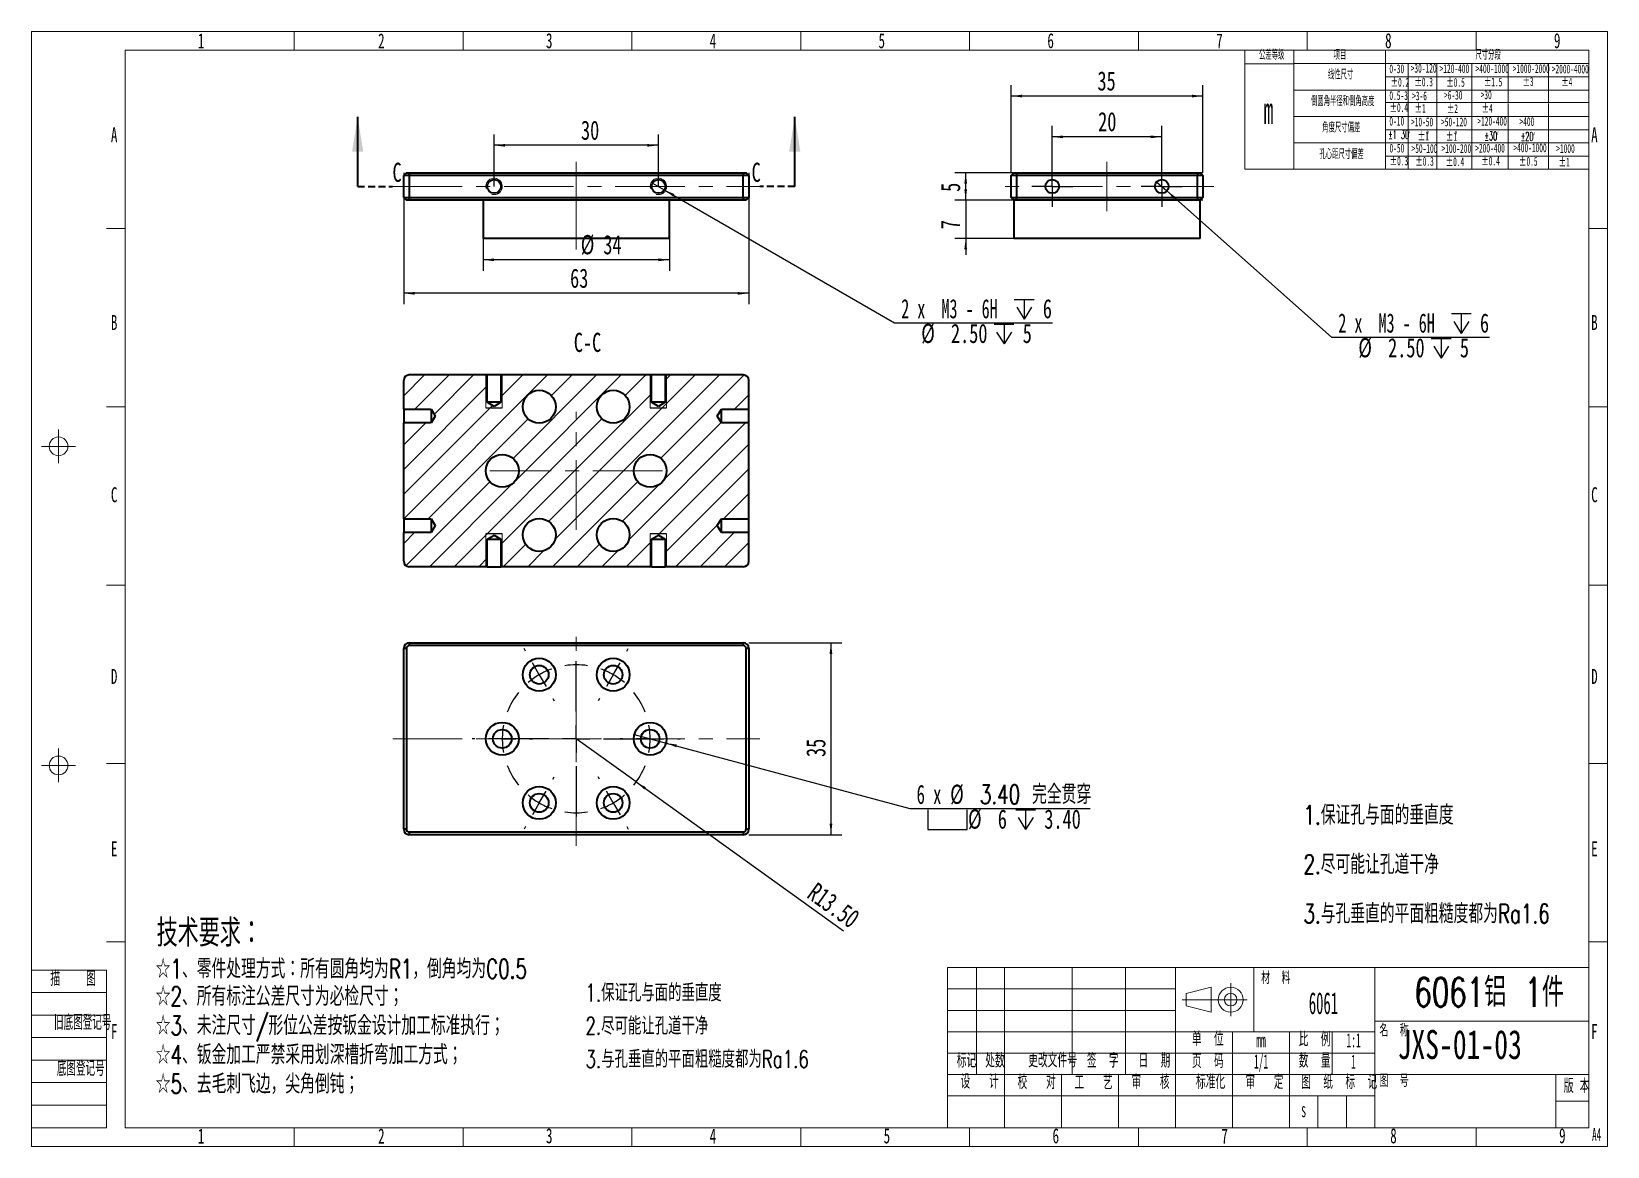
# Model space of a CAD drawing. Header units: millimetres. Extents: x 5 to 292, y 3 to 206.
import ezdxf

# ---------------------------------------------------------------- set-up
doc = ezdxf.new("R2010")
doc.units = ezdxf.units.MM
doc.linetypes.add('CENTERX2', pattern=[20.32, 12.7, -2.54, 2.54, -2.54])
doc.linetypes.add('HIDDEN', pattern=[1.905, 1.27, -0.635])
doc.layers.add('10', color=7, linetype='Continuous')
doc.layers.add('SLD-0', color=7, linetype='Continuous')
doc.layers.add('粗实线层', color=7, linetype='Continuous', lineweight=25)
doc.styles.add('SLDTEXTSTYLE0', font='TXT', dxfattribs={"width": 0.7, "bigfont": 'bigfont'})
doc.styles.add('SLDTEXTSTYLE1', font='TXT', dxfattribs={"width": 0.7})
doc.styles.add('SLDTEXTSTYLE10', font='TXT', dxfattribs={"width": 0.510549})
doc.styles.add('SLDTEXTSTYLE11', font='TXT', dxfattribs={"width": 0.516878})
doc.styles.add('SLDTEXTSTYLE12', font='TXT', dxfattribs={"width": 0.516878, "bigfont": 'bigfont'})
doc.styles.add('SLDTEXTSTYLE13', font='TXT', dxfattribs={"width": 0.616667})
doc.styles.add('SLDTEXTSTYLE14', font='TXT', dxfattribs={"width": 0.633333})
doc.styles.add('SLDTEXTSTYLE2', font='TXT', dxfattribs={"width": 0.49, "bigfont": 'bigfont'})
doc.styles.add('SLDTEXTSTYLE3', font='TXT', dxfattribs={"width": 0.495, "bigfont": 'bigfont'})
doc.styles.add('SLDTEXTSTYLE4', font='TXT', dxfattribs={"width": 0.496, "bigfont": 'bigfont'})
doc.styles.add('SLDTEXTSTYLE5', font='TXT', dxfattribs={"width": 0.5125, "bigfont": 'bigfont'})
doc.styles.add('SLDTEXTSTYLE6', font='TXT', dxfattribs={"width": 0.49})
doc.styles.add('SLDTEXTSTYLE7', font='TXT', dxfattribs={"width": 0.638186})
doc.styles.add('SLDTEXTSTYLE8', font='TXT', dxfattribs={"width": 0.484951, "bigfont": 'bigfont'})
doc.styles.add('SLDTEXTSTYLE9', font='TXT', dxfattribs={"width": 0.454852, "bigfont": 'bigfont'})
doc.dimstyles.new('SLDDIMSTYLE0', dxfattribs={"dimtxt": 3.5, "dimasz": 2, "dimexe": 0, "dimexo": 0.0625, "dimgap": 0.875, "dimtad": 2, "dimrnd": 1e-09, "dimzin": 12, "dimdsep": 46, "dimtxsty": 'SLDTEXTSTYLE1', "dimsah": 1, "dimcen": 0.09, "dimadec": 0, "dimazin": 3, "dimtfac": 1, "dimtofl": 0, "dimtmove": 0, "dimatfit": 3, "dimfxl": 0, "dimfrac": 2, "dimtolj": 1, "dimtzin": 12, "dimarcsym": 0})
doc.dimstyles.new('SLDDIMSTYLE1', dxfattribs={"dimtxt": 3.5, "dimasz": 2, "dimexe": 0, "dimexo": 0.0625, "dimgap": 0.875, "dimtad": 0, "dimtih": 1, "dimtoh": 1, "dimdec": 6, "dimrnd": 1e-09, "dimzin": 12, "dimdsep": 46, "dimtxsty": 'SLDTEXTSTYLE1', "dimblk1": 'NONE', "dimsah": 1, "dimcen": 0, "dimadec": 0, "dimazin": 3, "dimtfac": 1, "dimtmove": 0, "dimatfit": 3, "dimldrblk": 'NONE', "dimfxl": 0, "dimfrac": 2, "dimtolj": 1, "dimtzin": 12, "dimarcsym": 0})
doc.dimstyles.new('SLDDIMSTYLE2', dxfattribs={"dimtxt": 3.5, "dimasz": 2, "dimexe": 0, "dimexo": 0.0625, "dimgap": 0.875, "dimtad": 2, "dimrnd": 1e-09, "dimzin": 4, "dimdsep": 46, "dimtxsty": 'SLDTEXTSTYLE1', "dimsah": 1, "dimcen": 0, "dimadec": 0, "dimazin": 1, "dimtfac": 1, "dimtofl": 0, "dimtmove": 0, "dimatfit": 3, "dimfxl": 0, "dimfrac": 2, "dimtolj": 1, "dimtzin": 12, "dimarcsym": 0})
doc.dimstyles.new('SLDDIMSTYLE3', dxfattribs={"dimtxt": 3.5, "dimasz": 2, "dimexe": 0, "dimexo": 0.0625, "dimgap": 0.875, "dimtad": 0, "dimtih": 1, "dimtoh": 1, "dimrnd": 1e-09, "dimzin": 4, "dimdsep": 46, "dimtxsty": 'SLDTEXTSTYLE1', "dimblk1": 'NONE', "dimsah": 1, "dimcen": 0, "dimadec": 0, "dimazin": 1, "dimtfac": 1, "dimtmove": 0, "dimatfit": 3, "dimldrblk": 'NONE', "dimfxl": 0, "dimfrac": 2, "dimtolj": 1, "dimtzin": 12, "dimarcsym": 0})
doc.dimstyles.new('SLDDIMSTYLE4', dxfattribs={"dimtxt": 3.5, "dimasz": 2, "dimexe": 0, "dimexo": 0.0625, "dimgap": 0.875, "dimtad": 2, "dimrnd": 1e-09, "dimzin": 12, "dimdsep": 46, "dimtxsty": 'SLDTEXTSTYLE1', "dimsah": 1, "dimcen": 0.09, "dimadec": 0, "dimazin": 3, "dimtfac": 1, "dimtmove": 0, "dimatfit": 0, "dimfxl": 0, "dimfrac": 2, "dimtolj": 1, "dimtzin": 12, "dimarcsym": 0})

msp = doc.modelspace()

# ---------------------------------------------------------------- texts
at = {"color": 7, "linetype": 'Continuous', "char_height": 3.5, "attachment_point": 1, "style": 'SLDTEXTSTYLE1'}
for insert in [(70.3911453, 182.3112614), (135.9513271, 182.3112614)]:
    msp.add_mtext('C', dxfattribs=dict(at, insert=insert))
at = {"layer": '10', "insert": (105.9973737, 151.277902), "char_height": 3.5, "attachment_point": 2, "style": 'SLDTEXTSTYLE1'}
msp.add_mtext('C-C', dxfattribs=at)
at = {"layer": 'SLD-0'}
for s, insert, char_height, attachment_point, style in [('1', (34.8547924, 205.9063322), 2.74, 1, 'SLDTEXTSTYLE7'), ('2', (67.7711555, 205.9063322), 2.74, 1, 'SLDTEXTSTYLE7'), ('3', (98.4143388, 205.9529122), 2.74, 1, 'SLDTEXTSTYLE7'), ('4', (128.2997947, 205.8953722), 2.74, 1, 'SLDTEXTSTYLE7'), ('5', (159.1247947, 205.9419522), 2.74, 1, 'SLDTEXTSTYLE7'), ('6', (189.9497947, 205.9529122), 2.74, 1, 'SLDTEXTSTYLE7'), ('7', (220.7747947, 205.8953722), 2.74, 1, 'SLDTEXTSTYLE7'), ('8', (251.5997947, 205.9529122), 2.74, 1, 'SLDTEXTSTYLE7'), ('9', (282.4247947, 205.9529122), 2.74, 1, 'SLDTEXTSTYLE7'), ('公差等级', (228.586862, 202.73167), 1.6, 1, 'SLDTEXTSTYLE12'), ('项目', (242.1925418, 202.7098557), 1.6, 1, 'SLDTEXTSTYLE12'), ('尺寸分段', (268.0923986, 202.7221089), 1.6, 1, 'SLDTEXTSTYLE12'), ('线性尺寸', (241.163653, 199.1276355), 1.6, 1, 'SLDTEXTSTYLE12'), ('0-30', (252.387906, 200.2530059), 1.6, 1, 'SLDTEXTSTYLE11'), ('>30-120', (256.2770546, 200.3419922), 1.6, 1, 'SLDTEXTSTYLE11'), ('>120-400', (261.557301, 200.2750928), 1.6, 1, 'SLDTEXTSTYLE11'), ('>400-1000', (268.1180963, 200.2750928), 1.6, 1, 'SLDTEXTSTYLE11'), ('>1000-2000', (274.9028396, 200.2750928), 1.6, 1, 'SLDTEXTSTYLE11'), ('>2000-4000', (282.0315414, 200.2081935), 1.6, 1, 'SLDTEXTSTYLE11'), ('±0.2', (252.6170856, 197.7777307), 1.6, 1, 'SLDTEXTSTYLE11'), ('±0.3', (256.9655421, 197.84463), 1.6, 1, 'SLDTEXTSTYLE11'), ('±0.5', (262.7808572, 197.7736662), 1.6, 1, 'SLDTEXTSTYLE11'), ('±1.5', (269.6281733, 197.8405656), 1.6, 1, 'SLDTEXTSTYLE11'), ('±3', (276.6899757, 197.9074649), 1.6, 1, 'SLDTEXTSTYLE11'), ('±4', (283.7612399, 197.8405656), 1.6, 1, 'SLDTEXTSTYLE11'), ('m', (229.4353799, 194.3516777), 5, 1, 'SLDTEXTSTYLE11'), ('倒圆角半径和倒角高度', (238.0745651, 194.284915), 1.6, 1, 'SLDTEXTSTYLE12'), ('0.5-3', (252.387906, 195.3693548), 1.6, 1, 'SLDTEXTSTYLE11'), ('±0.4', (252.4163877, 193.161677), 1.6, 1, 'SLDTEXTSTYLE11'), ('>3-6', (256.5356644, 195.3024555), 1.6, 1, 'SLDTEXTSTYLE11'), ('±1', (257.0091927, 193.0336905), 1.6, 1, 'SLDTEXTSTYLE11'), ('>6-30', (262.3559061, 195.4362542), 1.6, 1, 'SLDTEXTSTYLE11'), ('±2', (262.873085, 192.9726033), 1.6, 1, 'SLDTEXTSTYLE11'), ('>30', (269.0458391, 195.5031535), 1.6, 1, 'SLDTEXTSTYLE11'), ('±4', (269.226149, 193.0336905), 1.6, 1, 'SLDTEXTSTYLE11'), ('0-10', (252.387906, 190.6864018), 1.6, 1, 'SLDTEXTSTYLE11'), ('>10-50', (256.3349664, 190.5526031), 1.6, 1, 'SLDTEXTSTYLE11'), ('>50-120', (261.8207115, 190.5526031), 1.6, 1, 'SLDTEXTSTYLE11'), ('>120-400', (268.4437451, 190.6864018), 1.6, 1, 'SLDTEXTSTYLE11'), ('>400', (276.137168, 190.6195024), 1.6, 1, 'SLDTEXTSTYLE11'), ('A', (18.98775, 188.7658445), 2.74, 1, 'SLDTEXTSTYLE7'), ('角度尺寸偏差', (240.1345649, 189.4670423), 1.6, 1, 'SLDTEXTSTYLE12'), ('±1 30′', (252.1781777, 188.23746), 1.5875, 1, 'SLDTEXTSTYLE12'), ('±30′', (269.7496469, 187.9791786), 1.6, 1, 'SLDTEXTSTYLE12'), ('±20′', (276.3726805, 187.9122793), 1.6, 1, 'SLDTEXTSTYLE12'), ('A', (289.22025, 188.7658445), 2.74, 1, 'SLDTEXTSTYLE7'), ('孔心距尺寸偏差', (239.6089197, 184.5968336), 1.6, 1, 'SLDTEXTSTYLE12'), ('0-50', (252.4130279, 185.7688585), 1.6, 1, 'SLDTEXTSTYLE11'), ('>50-100', (256.4269877, 185.7019592), 1.6, 1, 'SLDTEXTSTYLE11'), ('>100-200', (261.9127327, 185.7019592), 1.6, 1, 'SLDTEXTSTYLE11'), ('>200-400', (268.067471, 185.7688585), 1.6, 1, 'SLDTEXTSTYLE11'), ('>400-1000', (275.0250013, 185.8357578), 1.6, 1, 'SLDTEXTSTYLE11'), ('>1000', (282.8522229, 185.7019592), 1.6, 1, 'SLDTEXTSTYLE11'), ('±0.3', (252.4415095, 183.427382), 1.6, 1, 'SLDTEXTSTYLE11'), ('±0.3', (257.1244626, 183.3604826), 1.6, 1, 'SLDTEXTSTYLE11'), ('±0.4', (262.677107, 183.2935833), 1.6, 1, 'SLDTEXTSTYLE11'), ('±0.4', (269.166342, 183.427382), 1.6, 1, 'SLDTEXTSTYLE11'), ('±0.5', (276.0569729, 183.3604826), 1.6, 1, 'SLDTEXTSTYLE11'), ('±1', (283.2821005, 183.226684), 1.6, 1, 'SLDTEXTSTYLE11'), ('B', (18.98775, 154.515376), 2.74, 1, 'SLDTEXTSTYLE7'), ('B', (289.22025, 154.515376), 2.74, 1, 'SLDTEXTSTYLE7'), ('C', (18.98775, 123.0979122), 2.74, 1, 'SLDTEXTSTYLE7'), ('C', (289.22025, 123.0979122), 2.74, 1, 'SLDTEXTSTYLE7'), ('D', (18.98775, 89.9340903), 2.74, 1, 'SLDTEXTSTYLE7'), ('D', (289.22025, 89.9340903), 2.74, 1, 'SLDTEXTSTYLE7'), ('E', (18.98775, 58.4695831), 2.74, 1, 'SLDTEXTSTYLE7'), ('E', (289.22025, 58.4695831), 2.74, 1, 'SLDTEXTSTYLE7'), ('描    图', (12.0797211, 34.8098221), 2.74, 2, 'SLDTEXTSTYLE8'), ('材  料', (228.9939866, 34.7233389), 2.275, 1, 'SLDTEXTSTYLE5'), ('6061', (240.3458356, 30.950202), 4, 2, 'SLDTEXTSTYLE6'), ('旧底图登记号', (13.8474001, 26.8077064), 2.74, 2, 'SLDTEXTSTYLE9'), ('F', (18.98775, 25.1371881), 2.74, 1, 'SLDTEXTSTYLE7'), ('单  位', (219.2386655, 23.7355639), 2.6, 2, 'SLDTEXTSTYLE3'), ('比  例', (238.7368599, 23.6570564), 2.6, 2, 'SLDTEXTSTYLE3'), ('1:1', (245.8552625, 23.472287), 2.6, 2, 'SLDTEXTSTYLE6'), ('名  称', (250.5703877, 25.1418336), 2.275, 1, 'SLDTEXTSTYLE5'), ('F', (289.22025, 25.1371881), 2.74, 1, 'SLDTEXTSTYLE7'), ('mm', (228.9525543, 23.467157), 2.6, 2, 'SLDTEXTSTYLE6'), ('底图登记号', (13.4828936, 18.4140978), 2.74, 2, 'SLDTEXTSTYLE9'), ('标记', (175.1822313, 19.7843764), 2.6, 2, 'SLDTEXTSTYLE2'), ('处数', (180.3840369, 19.7809639), 2.6, 2, 'SLDTEXTSTYLE2'), ('更改文件号', (190.9085961, 19.8401139), 2.6, 2, 'SLDTEXTSTYLE2'), ('签  字', (200.0636655, 19.7889264), 2.6, 2, 'SLDTEXTSTYLE3'), ('日  期', (209.4886655, 19.781045), 2.6, 2, 'SLDTEXTSTYLE3'), ('页  码', (219.2368599, 19.6979264), 2.6, 2, 'SLDTEXTSTYLE3'), ('1/1', (228.9669986, 19.610077), 2.6, 2, 'SLDTEXTSTYLE6'), ('数  量', (238.7404709, 19.7809639), 2.6, 2, 'SLDTEXTSTYLE3'), ('1', (245.8493945, 19.572297), 2.6, 2, 'SLDTEXTSTYLE6'), ('设   计', (177.5826932, 15.9634592), 2.6, 2, 'SLDTEXTSTYLE4'), ('校   对', (187.9844988, 15.8718217), 2.6, 2, 'SLDTEXTSTYLE4'), ('工   艺', (198.3812752, 15.7888834), 2.6, 2, 'SLDTEXTSTYLE4'), ('审   核', (208.7826932, 15.8889619), 2.6, 2, 'SLDTEXTSTYLE4'), ('标准化', (219.7487349, 15.8992583), 2.6, 2, 'SLDTEXTSTYLE2'), ('审   定', (229.5798571, 15.8753453), 2.6, 2, 'SLDTEXTSTYLE4'), ('图  纸  标  记', (243.2236654, 15.8843214), 2.6, 2, 'SLDTEXTSTYLE4'), ('图  号', (250.5672282, 15.9471215), 2.275, 1, 'SLDTEXTSTYLE5'), ('版 本', (286.5785085, 15.1650198), 2.6, 2, 'SLDTEXTSTYLE2'), ('S', (236.7324031, 10.1396954), 2, 2, 'SLDTEXTSTYLE7'), ('1', (34.8547924, 6.0724791), 2.74, 1, 'SLDTEXTSTYLE7'), ('2', (67.7711555, 6.0724791), 2.74, 1, 'SLDTEXTSTYLE7'), ('3', (98.4143388, 6.1190591), 2.74, 1, 'SLDTEXTSTYLE7'), ('4', (128.2997947, 6.0615191), 2.74, 1, 'SLDTEXTSTYLE7'), ('5', (160.0643388, 6.1080991), 2.74, 1, 'SLDTEXTSTYLE7'), ('6', (190.8893388, 6.1190591), 2.74, 1, 'SLDTEXTSTYLE7'), ('7', (221.7143388, 6.0615191), 2.74, 1, 'SLDTEXTSTYLE7'), ('8', (252.5393388, 6.1190591), 2.74, 1, 'SLDTEXTSTYLE7'), ('9', (283.3643388, 6.1190591), 2.74, 1, 'SLDTEXTSTYLE7'), ('A4', (290.2161541, 6.1853802), 2.3975, 2, 'SLDTEXTSTYLE10')]:
    msp.add_mtext(s, dxfattribs=dict(at, insert=insert, char_height=char_height, attachment_point=attachment_point, style=style))
at = {"layer": '粗实线层', "attachment_point": 1}
for s, insert, char_height, style in [('技术要求：', (27.3301635, 44.2700103), 5, 'SLDTEXTSTYLE0'), ('☆1、零件处理方式：所有圆角均为R1，倒角均为C0.5', (27.1808347, 36.9671785), 3.5, 'SLDTEXTSTYLE0'), ('6061铝 1件', (256.9683477, 33.5966248), 5.29166667, 'SLDTEXTSTYLE0'), ('JXS-01-03', (253.8918018, 24.0512915), 5.29166667, 'SLDTEXTSTYLE1')]:
    msp.add_mtext(s, dxfattribs=dict(at, insert=insert, char_height=char_height, style=style))

# ---------------------------------------------------------------- blocks, each defined once
blk = doc.blocks.new('SW_NOTE_0')
at = {"layer": '粗实线层', "color": 0, "char_height": 3.5, "attachment_point": 1, "style": 'SLDTEXTSTYLE0'}
for s, insert in [('1.保证孔与面的垂直度', (0, 4.51)), ('2.尽可能让孔道干净', (0, -4.49)), ('3.与孔垂直的平面粗糙度都为Ra1.6', (0, -13.49))]:
    blk.add_mtext(s, dxfattribs=dict(at, insert=insert))
blk = doc.blocks.new('SW_NOTE_0_1')
at = {"layer": 'SLD-0', "color": 0, "char_height": 3.5, "attachment_point": 1, "style": 'SLDTEXTSTYLE0'}
for s, insert in [('☆2、所有标注公差尺寸为必检尺寸；', (0, 4.51)), ('☆3、未注尺寸/形位公差按钣金设计加工标准执行；', (0, -0.82)), ('☆4、钣金加工严禁采用划深槽折弯加工方式；', (0, -6.15)), ('☆5、去毛刺飞边，尖角倒钝；', (0, -11.48))]:
    blk.add_mtext(s, dxfattribs=dict(at, insert=insert))
blk = doc.blocks.new('SW_NOTE_0_2')
at = {"layer": 'SLD-0', "color": 0, "char_height": 1.6, "attachment_point": 1, "style": 'SLDTEXTSTYLE11'}
for s, insert in [('±1', (0, 2.06)), ('°', (1.55, 2.19))]:
    blk.add_mtext(s, dxfattribs=dict(at, insert=insert))
blk = doc.blocks.new('SW_NOTE_0_3')
at = {"layer": 'SLD-0', "color": 0, "char_height": 1.6, "attachment_point": 1, "style": 'SLDTEXTSTYLE11'}
for s, insert in [('±1', (0, 2.06)), ('°', (1.55, 2.19))]:
    blk.add_mtext(s, dxfattribs=dict(at, insert=insert))
blk = doc.blocks.new('SW_NOTE_0_4')
at = {"layer": '粗实线层', "color": 0, "char_height": 3.175, "attachment_point": 1, "style": 'SLDTEXTSTYLE0'}
for s, insert in [('1.保证孔与面的垂直度', (0, 4.09)), ('2.尽可能让孔道干净', (0, -1.97)), ('3.与孔垂直的平面粗糙度都为Ra1.6', (0, -8.03))]:
    blk.add_mtext(s, dxfattribs=dict(at, insert=insert))
blk = doc.blocks.new('_D')
at = {"layer": '10'}
for p, q in [((72.44, 180.48), (72.44, 156.48)), ((135.44, 180.48), (135.44, 156.48)), ((135.44, 158.48), (72.44, 158.48))]:
    blk.add_line(p, q, dxfattribs=at)
for points in [[(72.44, 158.48), (74.44, 158.23), (74.44, 158.73)], [(135.44, 158.48), (133.44, 158.73), (133.44, 158.23)]]:
    blk.add_solid(points, dxfattribs=at)
at = {"layer": '10', "insert": (102.82, 162.99), "char_height": 3.5, "attachment_point": 1, "style": 'SLDTEXTSTYLE1'}
blk.add_mtext('63', dxfattribs=at)
blk = doc.blocks.new('SW_SYMBOL_HOLE_DEPTH')
at = {"layer": '10', "color": 0}
for p, q in [((0, 875), (800, 875)), ((400, 875), (400, 75)), ((100, 555), (400, 75)), ((700, 555), (400, 75))]:
    blk.add_line(p, q, dxfattribs=at)
blk = doc.blocks.new('_D_1')
at = {"layer": '10'}
for p, q in [((117.86, 178.6), (120.02, 177.35)), ((120.02, 177.35), (162.02, 153.09)), ((162.02, 153.09), (190.87, 153.09))]:
    blk.add_line(p, q, dxfattribs=at)
blk.add_solid([(120.02, 177.35), (121.63, 176.14), (121.88, 176.57)], dxfattribs=at)
at = {"layer": '10', "xscale": 0.004511737089201878, "yscale": 0.004511737089201878, "zscale": 0.004511737089201878}
for p in [(183.91, 153.43), (180.24, 148.91)]:
    blk.add_blockref('SW_SYMBOL_HOLE_DEPTH', p, dxfattribs=at)
at = {"layer": '10', "char_height": 3.5, "attachment_point": 1}
for s, insert, style in [('2 x  M3 - 6H', (163.27, 157.42), 'SLDTEXTSTYLE13'), ('6', (189.12, 157.42), 'SLDTEXTSTYLE1'), ('%%c', (166.93, 152.92), 'SLDTEXTSTYLE1'), ('2.50', (172.35, 152.91), 'SLDTEXTSTYLE1'), ('5', (185.45, 152.91), 'SLDTEXTSTYLE1')]:
    blk.add_mtext(s, dxfattribs=dict(at, insert=insert, style=style))
blk = doc.blocks.new('_None')
blk = doc.blocks.new('_D_2')
at = {"layer": '10'}
for p, q in [((86.94, 168.48), (86.94, 162.59)), ((120.94, 168.48), (120.94, 162.59)), ((120.94, 164.59), (86.94, 164.59))]:
    blk.add_line(p, q, dxfattribs=at)
for points in [[(86.94, 164.59), (88.94, 164.34), (88.94, 164.84)], [(120.94, 164.59), (118.94, 164.84), (118.94, 164.34)]]:
    blk.add_solid(points, dxfattribs=at)
at = {"layer": '10', "char_height": 3.5, "attachment_point": 1, "style": 'SLDTEXTSTYLE1'}
for s, insert in [('%%c', (104.77, 169.11)), ('34', (108.88, 169.1))]:
    blk.add_mtext(s, dxfattribs=dict(at, insert=insert))
blk = doc.blocks.new('_D_3')
at = {"layer": '10'}
for p, q in [((88.94, 177.98), (88.94, 187.48)), ((118.94, 177.98), (118.94, 187.48)), ((118.94, 185.48), (88.94, 185.48))]:
    blk.add_line(p, q, dxfattribs=at)
for points in [[(88.94, 185.48), (90.94, 185.23), (90.94, 185.73)], [(118.94, 185.48), (116.94, 185.73), (116.94, 185.23)]]:
    blk.add_solid(points, dxfattribs=at)
at = {"layer": '10', "insert": (104.81, 189.99), "char_height": 3.5, "attachment_point": 1, "style": 'SLDTEXTSTYLE1'}
blk.add_mtext('30', dxfattribs=at)
blk = doc.blocks.new('_D_4')
at = {"layer": '10'}
for p, q in [((135.44, 94.69), (152.44, 94.69)), ((150.44, 94.69), (150.44, 59.69)), ((135.44, 59.69), (152.44, 59.69))]:
    blk.add_line(p, q, dxfattribs=at)
for points in [[(150.44, 94.69), (150.19, 92.69), (150.69, 92.69)], [(150.44, 59.69), (150.69, 61.69), (150.19, 61.69)]]:
    blk.add_solid(points, dxfattribs=at)
at = {"layer": '10', "insert": (145.93, 73.87), "char_height": 3.5, "attachment_point": 1, "rotation": 90, "style": 'SLDTEXTSTYLE1'}
blk.add_mtext('35', dxfattribs=at)
blk = doc.blocks.new('_D_5')
at = {"layer": '10'}
for q in [(103.94, 77.19), (152.73, 42.12)]:
    blk.add_line((114.9, 69.31), q, dxfattribs=at)
blk.add_solid([(114.9, 69.31), (116.38, 67.94), (116.67, 68.34)], dxfattribs=at)
at = {"layer": '10', "insert": (147.89, 51.16), "char_height": 3.5, "attachment_point": 1, "rotation": 324.2957, "style": 'SLDTEXTSTYLE1'}
blk.add_mtext('R13.50', dxfattribs=at)
blk = doc.blocks.new('SW_SYMBOL_HOLE_SPOT')
at = {"layer": '10', "color": 0}
for p, q in [((0, 875), (0, 75)), ((1600, 75), (1600, 875)), ((0, 75), (1600, 75))]:
    blk.add_line(p, q, dxfattribs=at)
blk = doc.blocks.new('_D_6')
at = {"layer": '10'}
for p, q in [((114.54, 77.96), (120.34, 76.41)), ((120.34, 76.41), (164.83, 64.48)), ((164.83, 64.48), (197.77, 64.48))]:
    blk.add_line(p, q, dxfattribs=at)
blk.add_solid([(120.34, 76.41), (122.2, 75.65), (122.33, 76.13)], dxfattribs=at)
at = {"layer": '10', "xscale": 0.004511737089201878, "yscale": 0.004511737089201878, "zscale": 0.004511737089201878}
for name, p in [('SW_SYMBOL_HOLE_SPOT', (168.1, 60.3)), ('SW_SYMBOL_HOLE_DEPTH', (184.18, 60.3))]:
    blk.add_blockref(name, p, dxfattribs=at)
at = {"layer": '10', "char_height": 3.5, "attachment_point": 1}
for s, insert, style in [('3.40 完全贯穿', (177.63, 68.8), 'SLDTEXTSTYLE0'), ('6 x', (166.08, 68.8), 'SLDTEXTSTYLE14'), ('%%c', (172.21, 68.82), 'SLDTEXTSTYLE1'), ('%%c', (175.47, 64.3), 'SLDTEXTSTYLE1'), ('6', (180.9, 64.29), 'SLDTEXTSTYLE1'), ('3.40', (189.39, 64.29), 'SLDTEXTSTYLE1')]:
    blk.add_mtext(s, dxfattribs=dict(at, insert=insert, style=style))
blk = doc.blocks.new('SW_CENTERMARKSYMBOL_0')
at = {"layer": '10', "color": 0}
for p, q in [((-16, 4.33), (-16.25, 4.76)), ((2.5, 4.33), (2.75, 4.76)), ((-13.5, 0), (-14.75, 2.17)), ((-13.5, 0), (-12.25, -2.17)), ((-6.75, -6.69), (-6.75, 2.5)), ((0, 0), (-1.25, -2.17)), ((0, 0), (1.25, 2.17)), ((-11, -4.33), (-10.75, -4.76)), ((-2.5, -4.33), (-2.75, -4.76)), ((-6.75, -11.69), (-6.75, -9.19)), ((-25.25, -11.69), (-25.75, -11.69)), ((-20.25, -11.69), (-22.75, -11.69)), ((-11.75, -11.69), (-20.94, -11.69)), ((-20.25, -11.69), (-17.75, -11.69)), ((-15.25, -11.69), (-14.75, -11.69)), ((-6.75, -11.69), (-9.25, -11.69)), ((-6.75, -11.69), (-6.75, -14.19)), ((-6.75, -11.69), (-4.25, -11.69)), ((-1.75, -11.69), (7.44, -11.69)), ((1.75, -11.69), (1.25, -11.69)), ((6.75, -11.69), (4.25, -11.69)), ((6.75, -11.69), (9.25, -11.69)), ((11.75, -11.69), (12.25, -11.69)), ((-6.75, -16.69), (-6.75, -25.88)), ((-11, -19.05), (-10.75, -18.62)), ((-2.5, -19.05), (-2.75, -18.62)), ((-13.5, -23.38), (-12.25, -21.22)), ((0, -23.38), (-1.25, -21.22)), ((-13.5, -23.38), (-14.75, -25.55)), ((0, -23.38), (1.25, -25.55)), ((-16, -27.71), (-16.25, -28.15)), ((2.5, -27.71), (2.75, -28.15))]:
    blk.add_line(p, q, dxfattribs=at)
for start, end in [(120, 130.6103), (109.3897, 120), (81.2207, 98.7793), (60, 70.6103), (49.3897, 60), (141.2207, 158.7793), (21.2207, 38.7793), (169.3897, 180), (0, 10.6103), (180, 190.6103), (349.3897, 0), (201.2207, 218.7793), (321.2207, 338.7793), (229.3897, 240), (300, 310.6103), (240, 250.6103), (261.2207, 278.7793), (289.3897, 300)]:
    blk.add_arc((-6.75, -11.69), 13.5, start, end, dxfattribs=at)
blk = doc.blocks.new('_D_7')
at = {"layer": '10'}
for p, q in [((218.33, 180.48), (173.04, 180.48)), ((175.04, 175.48), (175.04, 180.48)), ((218.33, 175.48), (173.04, 175.48))]:
    blk.add_line(p, q, dxfattribs=at)
for points in [[(175.04, 180.48), (174.79, 178.48), (175.29, 178.48)], [(175.04, 175.48), (175.29, 177.48), (174.79, 177.48)]]:
    blk.add_solid(points, dxfattribs=at)
at = {"layer": '10', "insert": (170.52, 176.99), "char_height": 3.5, "attachment_point": 1, "rotation": 90, "style": 'SLDTEXTSTYLE1'}
blk.add_mtext('5', dxfattribs=at)
blk = doc.blocks.new('_D_8')
at = {"layer": '10'}
for p, q in [((183.33, 180.48), (183.33, 196.47)), ((218.33, 180.48), (218.33, 196.47)), ((218.33, 194.47), (183.33, 194.47))]:
    blk.add_line(p, q, dxfattribs=at)
for points in [[(183.33, 194.47), (185.33, 194.22), (185.33, 194.72)], [(218.33, 194.47), (216.33, 194.72), (216.33, 194.22)]]:
    blk.add_solid(points, dxfattribs=at)
at = {"layer": '10', "insert": (199.09, 198.98), "char_height": 3.5, "attachment_point": 1, "style": 'SLDTEXTSTYLE1'}
blk.add_mtext('35', dxfattribs=at)
blk = doc.blocks.new('_D_9')
at = {"layer": '10'}
for p, q in [((209.9, 178.81), (211.77, 177.15)), ((211.77, 177.15), (241.81, 150.48)), ((241.81, 150.48), (270.67, 150.48))]:
    blk.add_line(p, q, dxfattribs=at)
blk.add_solid([(211.77, 177.15), (213.1, 175.63), (213.43, 176.01)], dxfattribs=at)
at = {"layer": '10', "xscale": 0.004511737089201878, "yscale": 0.004511737089201878, "zscale": 0.004511737089201878}
for p in [(263.71, 150.82), (260.04, 146.3)]:
    blk.add_blockref('SW_SYMBOL_HOLE_DEPTH', p, dxfattribs=at)
at = {"layer": '10', "char_height": 3.5, "attachment_point": 1}
for s, insert, style in [('2 x  M3 - 6H', (243.06, 154.81), 'SLDTEXTSTYLE13'), ('6', (268.92, 154.81), 'SLDTEXTSTYLE1'), ('%%c', (246.72, 150.31), 'SLDTEXTSTYLE1'), ('2.50', (252.15, 150.29), 'SLDTEXTSTYLE1'), ('5', (265.25, 150.29), 'SLDTEXTSTYLE1')]:
    blk.add_mtext(s, dxfattribs=dict(at, insert=insert, style=style))
blk = doc.blocks.new('_D_10')
at = {"layer": '10'}
for p, q in [((190.83, 177.98), (190.83, 189.03)), ((210.83, 187.03), (190.83, 187.03)), ((210.83, 177.98), (210.83, 189.03))]:
    blk.add_line(p, q, dxfattribs=at)
for points in [[(190.83, 187.03), (192.83, 186.78), (192.83, 187.28)], [(210.83, 187.03), (208.83, 187.28), (208.83, 186.78)]]:
    blk.add_solid(points, dxfattribs=at)
at = {"layer": '10', "insert": (199.22, 191.55), "char_height": 3.5, "attachment_point": 1, "style": 'SLDTEXTSTYLE1'}
blk.add_mtext('20', dxfattribs=at)
blk = doc.blocks.new('_D_11')
at = {"layer": '10'}
for p, q in [((175.04, 175.48), (175.04, 178.48)), ((183.83, 175.48), (173.04, 175.48)), ((175.04, 175.48), (175.04, 168.48)), ((183.83, 168.48), (173.04, 168.48)), ((175.04, 168.48), (175.04, 165.48))]:
    blk.add_line(p, q, dxfattribs=at)
for points in [[(175.04, 175.48), (175.29, 177.48), (174.79, 177.48)], [(175.04, 168.48), (174.79, 166.48), (175.29, 166.48)]]:
    blk.add_solid(points, dxfattribs=at)
at = {"layer": '10', "insert": (170.52, 170.17), "char_height": 3.5, "attachment_point": 1, "rotation": 90, "style": 'SLDTEXTSTYLE1'}
blk.add_mtext('7', dxfattribs=at)
blk = doc.blocks.new('SW_CENTERMARKSYMBOL_1')
at = {"layer": '10', "color": 0}
for p, q in [((0, 2.5), (0, 3.75)), ((-2.5, 0), (-3.75, 0)), ((0, 0), (-2.5, 0)), ((0, 0), (0, 2.5)), ((0, 0), (0, -2.5)), ((0, 0), (2.5, 0)), ((2.5, 0), (3.75, 0)), ((0, -2.5), (0, -3.75))]:
    blk.add_line(p, q, dxfattribs=at)
blk = doc.blocks.new('SW_CENTERMARKSYMBOL_2')
at = {"layer": '10', "color": 0}
for p, q in [((0, 2.5), (0, 3.75)), ((-2.5, 0), (-3.75, 0)), ((0, 0), (-2.5, 0)), ((0, 0), (0, 2.5)), ((0, 0), (0, -2.5)), ((0, 0), (2.5, 0)), ((2.5, 0), (3.75, 0)), ((0, -2.5), (0, -3.75))]:
    blk.add_line(p, q, dxfattribs=at)

# ---------------------------------------------------------------- dimensions: what is measured, and where the dimension line sits
at = {"layer": '10'}
for base, p1, p2, picture, middle in [((183.3344046, 194.4721777), (218.3344046, 180.4771695), (183.3344046, 180.4771695), '_D_8', (200.6219668, 194.4721777)), ((88.9381453, 185.4771695), (118.9381453, 177.9771695), (88.9381453, 177.9771695), '_D_3', (106.3505366, 185.4771695)), ((190.8344046, 187.0343657), (210.8344046, 177.9771695), (190.8344046, 177.9771695), '_D_10', (200.7604699, 187.0343657)), ((72.4381453, 158.4771695), (135.4381453, 180.4771695), (72.4381453, 180.4771695), '_D', (104.355172, 158.4771695))]:
    dim = msp.add_linear_dim(base=base, p1=p1, p2=p2, dimstyle='SLDDIMSTYLE0', dxfattribs=at)
    dim.commit()
    dim.dimension.update_dxf_attribs({"geometry": picture, "text_midpoint": middle, "dimtype": 160})
for p1, p2, picture, middle in [((117.8557551, 178.6024146), (120.0205356, 177.3519245), '_D_1', (177.0684004, 152.9082517)), ((209.8995504, 178.8069572), (211.7692589, 177.1473819), '_D_9', (256.8639605, 150.2967287))]:
    dim = msp.add_diameter_dim_2p(p1=p1, p2=p2, text='2 x  M3 - 6H {\\fGDT;x} 6\\P%%c 2.50 {\\fGDT;x} 5\\P', dimstyle='SLDDIMSTYLE1', override={"dimpost": '<>'}, dxfattribs=at)
    dim.commit()
    dim.dimension.update_dxf_attribs({"geometry": picture, "text_midpoint": middle, "dimtype": 163})
for base, p1, p2, dimstyle, picture, middle in [((175.0352742, 180.4771695), (218.3344046, 175.4771695), (218.3344046, 180.4771695), 'SLDDIMSTYLE0', '_D_7', (175.0352742, 177.757452)), ((175.0352742, 168.4771695), (183.8344046, 175.4771695), (183.8344046, 168.4771695), 'SLDDIMSTYLE4', '_D_11', (175.0352742, 170.9354639)), ((150.4381453, 59.6875713), (135.4381453, 94.6875713), (135.4381453, 59.6875713), 'SLDDIMSTYLE0', '_D_4', (150.4381453, 75.4085809))]:
    dim = msp.add_linear_dim(base=base, p1=p1, p2=p2, angle=90, dimstyle=dimstyle, dxfattribs=at)
    dim.commit()
    dim.dimension.update_dxf_attribs({"geometry": picture, "text_midpoint": middle, "dimtype": 160})
dim = msp.add_linear_dim(base=(86.9381453, 164.5861688), p1=(120.9381453, 168.4771695), p2=(86.9381453, 168.4771695), text='%%c<>', dimstyle='SLDDIMSTYLE0', dxfattribs=at)
dim.commit()
dim.dimension.update_dxf_attribs({"geometry": '_D_2', "text_midpoint": (108.3623858, 164.5861688), "dimtype": 160})
dim = msp.add_diameter_dim_2p(p1=(114.5405667, 77.9647702), p2=(120.3357239, 76.4103724), text='6 x <> 完全贯穿\\P{\\fGDT;v}%%c 6 {\\fGDT;x} 3.40\\P', dimstyle='SLDDIMSTYLE3', dxfattribs=at)
dim.commit()
dim.dimension.update_dxf_attribs({"geometry": '_D_6', "text_midpoint": (181.9252586, 64.2902926), "dimtype": 163})
dim = msp.add_radius_dim(center=(103.9381453, 77.1875713), mpoint=(114.9006823, 69.308943), dimstyle='SLDDIMSTYLE2', dxfattribs=at)
dim.commit()
dim.dimension.update_dxf_attribs({"geometry": '_D_5', "text_midpoint": (149.025828, 44.7836758), "dimtype": 164})

# ---------------------------------------------------------------- hatches: boundary and pattern name
at = {"layer": '10', "linetype": 'Continuous', "lineweight": 18}
h = msp.add_hatch(dxfattribs=at)
h.set_pattern_fill('ANSI31', color=256, style=0)
edge = h.paths.add_edge_path(flags=0)
edge.add_line((117.6881453, 138.5861411), (117.6881453, 143.5861411))
edge.add_line((117.6881453, 143.5861411), (90.1881453, 143.5861411))
edge.add_line((90.1881453, 143.5861411), (90.1881453, 138.5861411))
edge.add_line((90.1881453, 138.5861411), (88.9381453, 137.8350653))
edge.add_line((88.9381453, 137.8350653), (87.6881453, 138.5861411))
edge.add_line((87.6881453, 138.5861411), (87.6881453, 143.5861411))
edge.add_line((87.6881453, 143.5861411), (73.4381453, 143.5861411))
edge.add_arc((73.4381453, 142.5861411), 1, 90, 180)
edge.add_line((72.4381453, 142.5861411), (72.4381453, 137.3361411))
edge.add_line((72.4381453, 137.3361411), (77.4381453, 137.3361411))
edge.add_line((77.4381453, 137.3361411), (78.1892211, 136.0861411))
edge.add_line((78.1892211, 136.0861411), (77.4381453, 134.8361411))
edge.add_line((77.4381453, 134.8361411), (72.4381453, 134.8361411))
edge.add_line((72.4381453, 134.8361411), (72.4381453, 117.3361411))
edge.add_line((72.4381453, 117.3361411), (77.4381453, 117.3361411))
edge.add_line((77.4381453, 117.3361411), (78.1892211, 116.0861411))
edge.add_line((78.1892211, 116.0861411), (77.4381453, 114.8361411))
edge.add_line((77.4381453, 114.8361411), (72.4381453, 114.8361411))
edge.add_line((72.4381453, 114.8361411), (72.4381453, 109.5861411))
edge.add_arc((73.4381453, 109.5861411), 1, 180, 270)
edge.add_line((73.4381453, 108.5861411), (87.6881453, 108.5861411))
edge.add_line((87.6881453, 108.5861411), (87.6881453, 113.5861411))
edge.add_line((87.6881453, 113.5861411), (88.9381453, 114.3372169))
edge.add_line((88.9381453, 114.3372169), (90.1881453, 113.5861411))
edge.add_line((90.1881453, 113.5861411), (90.1881453, 108.5861411))
edge.add_line((90.1881453, 108.5861411), (117.6881453, 108.5861411))
edge.add_line((117.6881453, 108.5861411), (117.6881453, 113.5861411))
edge.add_line((117.6881453, 113.5861411), (118.9381453, 114.3372169))
edge.add_line((118.9381453, 114.3372169), (120.1881453, 113.5861411))
edge.add_line((120.1881453, 113.5861411), (120.1881453, 108.5861411))
edge.add_line((120.1881453, 108.5861411), (134.4381453, 108.5861411))
edge.add_arc((134.4381453, 109.5861411), 1, 270, 360)
edge.add_line((135.4381453, 109.5861411), (135.4381453, 114.8361411))
edge.add_line((135.4381453, 114.8361411), (130.4381453, 114.8361411))
edge.add_line((130.4381453, 114.8361411), (129.6870696, 116.0861411))
edge.add_line((129.6870696, 116.0861411), (130.4381453, 117.3361411))
edge.add_line((130.4381453, 117.3361411), (135.4381453, 117.3361411))
edge.add_line((135.4381453, 117.3361411), (135.4381453, 134.8361411))
edge.add_line((135.4381453, 134.8361411), (130.4381453, 134.8361411))
edge.add_line((130.4381453, 134.8361411), (129.6870696, 136.0861411))
edge.add_line((129.6870696, 136.0861411), (130.4381453, 137.3361411))
edge.add_line((130.4381453, 137.3361411), (135.4381453, 137.3361411))
edge.add_line((135.4381453, 137.3361411), (135.4381453, 142.5861411))
edge.add_arc((134.4381453, 142.5861411), 1, 0, 90)
edge.add_line((134.4381453, 143.5861411), (120.1881453, 143.5861411))
edge.add_line((120.1881453, 143.5861411), (120.1881453, 138.5861411))
edge.add_line((120.1881453, 138.5861411), (118.9381453, 137.8350653))
edge.add_line((118.9381453, 137.8350653), (117.6881453, 138.5861411))
edge = h.paths.add_edge_path(flags=0)
edge.add_arc((97.1881453, 114.3947981), 3, 0, 360)
edge = h.paths.add_edge_path(flags=0)
edge.add_arc((97.1881453, 137.7774841), 3, 0, 360)
edge = h.paths.add_edge_path(flags=0)
edge.add_arc((117.4381453, 126.0861411), 3, 0, 360)
edge = h.paths.add_edge_path(flags=0)
edge.add_arc((110.6881453, 137.7774841), 3, 0, 360)
edge = h.paths.add_edge_path(flags=0)
edge.add_arc((90.4381453, 126.0861411), 3, 0, 360)
edge = h.paths.add_edge_path(flags=0)
edge.add_arc((110.6881453, 114.3947981), 3, 0, 360)

# ---------------------------------------------------------------- linework, layer by layer
at = {"color": 7, "linetype": 'Continuous', "lineweight": 35}
for p, q in [((64.0411453, 177.9771695), (64.0411453, 190.6771695)), ((143.8351453, 177.9771695), (143.8351453, 190.6771695)), ((72.9381453, 180.4771695), (72.4381453, 179.9771695)), ((73.4381453, 179.9771695), (72.4381453, 179.9771695)), ((72.4381453, 175.9771695), (72.4381453, 179.9771695)), ((72.9381453, 180.4771695), (73.4381453, 180.4771695)), ((73.4381453, 180.4771695), (134.4381453, 180.4771695)), ((73.4381453, 180.4771695), (73.4381453, 179.9771695)), ((134.4381453, 179.9771695), (73.4381453, 179.9771695)), ((73.4381453, 179.9771695), (73.4381453, 175.9771695)), ((134.4381453, 180.4771695), (134.4381453, 179.9771695)), ((134.4381453, 180.4771695), (134.9381453, 180.4771695)), ((134.4381453, 175.9771695), (134.4381453, 179.9771695)), ((135.4381453, 179.9771695), (134.4381453, 179.9771695)), ((135.4381453, 179.9771695), (134.9381453, 180.4771695)), ((135.4381453, 179.9771695), (135.4381453, 175.9771695)), ((183.3344046, 179.9771695), (183.8344046, 180.4771695)), ((184.3344046, 179.9771695), (183.3344046, 179.9771695)), ((183.3344046, 175.9771695), (183.3344046, 179.9771695)), ((183.8344046, 180.4771695), (184.3344046, 180.4771695)), ((184.3344046, 180.4771695), (184.3344046, 179.9771695)), ((184.3344046, 180.4771695), (217.3344046, 180.4771695)), ((184.3344046, 179.9771695), (184.3344046, 175.9771695)), ((217.3344046, 179.9771695), (184.3344046, 179.9771695)), ((217.3344046, 180.4771695), (217.3344046, 179.9771695)), ((217.3344046, 180.4771695), (217.8344046, 180.4771695)), ((217.3344046, 175.9771695), (217.3344046, 179.9771695)), ((218.3344046, 179.9771695), (217.3344046, 179.9771695)), ((217.8344046, 180.4771695), (218.3344046, 179.9771695)), ((218.3344046, 179.9771695), (218.3344046, 175.9771695)), ((72.4381453, 175.9771695), (73.4381453, 175.9771695)), ((72.4381453, 175.9771695), (72.9381453, 175.4771695)), ((73.4381453, 175.9771695), (134.4381453, 175.9771695)), ((73.4381453, 175.9771695), (73.4381453, 175.4771695)), ((134.4381453, 175.9771695), (135.4381453, 175.9771695)), ((134.4381453, 175.9771695), (134.4381453, 175.4771695)), ((135.4381453, 175.9771695), (134.9381453, 175.4771695)), ((183.8344046, 175.4771695), (183.3344046, 175.9771695)), ((183.3344046, 175.9771695), (184.3344046, 175.9771695)), ((184.3344046, 175.4771695), (184.3344046, 175.9771695)), ((184.3344046, 175.9771695), (217.3344046, 175.9771695)), ((217.3344046, 175.9771695), (217.3344046, 175.4771695)), ((217.3344046, 175.9771695), (218.3344046, 175.9771695)), ((218.3344046, 175.9771695), (217.8344046, 175.4771695)), ((73.4381453, 175.4771695), (72.9381453, 175.4771695)), ((103.9381453, 175.4771695), (73.4381453, 175.4771695)), ((86.9381453, 175.4771695), (86.9381453, 168.4771695)), ((134.4381453, 175.4771695), (103.9381453, 175.4771695)), ((120.9381453, 168.4771695), (120.9381453, 175.4771695)), ((134.9381453, 175.4771695), (134.4381453, 175.4771695)), ((183.8344046, 175.4771695), (183.8344046, 168.4771695)), ((184.3344046, 175.4771695), (183.8344046, 175.4771695)), ((217.3344046, 175.4771695), (184.3344046, 175.4771695)), ((217.8344046, 175.4771695), (217.3344046, 175.4771695)), ((217.8344046, 168.4771695), (217.8344046, 175.4771695)), ((120.9381453, 168.4771695), (86.9381453, 168.4771695)), ((217.8344046, 168.4771695), (183.8344046, 168.4771695)), ((72.4381453, 137.3361411), (72.4381453, 142.5861411)), ((87.6881453, 143.5861411), (73.4381453, 143.5861411)), ((87.6881453, 138.5861411), (87.6881453, 143.5861411)), ((90.1881453, 143.5861411), (87.6881453, 143.5861411)), ((90.1881453, 143.5861411), (90.1881453, 138.5861411)), ((117.6881453, 143.5861411), (90.1881453, 143.5861411)), ((117.6881453, 138.5861411), (117.6881453, 143.5861411)), ((120.1881453, 143.5861411), (117.6881453, 143.5861411)), ((120.1881453, 143.5861411), (120.1881453, 138.5861411)), ((134.4381453, 143.5861411), (120.1881453, 143.5861411)), ((135.4381453, 137.3361411), (135.4381453, 142.5861411)), ((88.9381453, 137.8350653), (87.6881453, 138.5861411)), ((90.1881453, 138.5861411), (87.6881453, 138.5861411)), ((90.1881453, 138.5861411), (88.9381453, 137.8350653)), ((118.9381453, 137.8350653), (117.6881453, 138.5861411)), ((120.1881453, 138.5861411), (117.6881453, 138.5861411)), ((120.1881453, 138.5861411), (118.9381453, 137.8350653)), ((72.4381453, 137.3361411), (77.4381453, 137.3361411)), ((72.4381453, 137.3361411), (72.4381453, 134.8361411)), ((77.4381453, 137.3361411), (78.1892211, 136.0861411)), ((77.4381453, 137.3361411), (77.4381453, 134.8361411)), ((78.1892211, 136.0861411), (77.4381453, 134.8361411)), ((129.6870696, 136.0861411), (130.4381453, 137.3361411)), ((130.4381453, 134.8361411), (129.6870696, 136.0861411)), ((130.4381453, 137.3361411), (135.4381453, 137.3361411)), ((130.4381453, 134.8361411), (130.4381453, 137.3361411)), ((135.4381453, 134.8361411), (135.4381453, 137.3361411)), ((72.4381453, 117.3361411), (72.4381453, 134.8361411)), ((77.4381453, 134.8361411), (72.4381453, 134.8361411)), ((135.4381453, 134.8361411), (130.4381453, 134.8361411)), ((135.4381453, 117.3361411), (135.4381453, 134.8361411)), ((72.4381453, 117.3361411), (77.4381453, 117.3361411)), ((72.4381453, 117.3361411), (72.4381453, 114.8361411)), ((77.4381453, 117.3361411), (78.1892211, 116.0861411)), ((77.4381453, 117.3361411), (77.4381453, 114.8361411)), ((78.1892211, 116.0861411), (77.4381453, 114.8361411)), ((129.6870696, 116.0861411), (130.4381453, 117.3361411)), ((130.4381453, 114.8361411), (129.6870696, 116.0861411)), ((130.4381453, 117.3361411), (135.4381453, 117.3361411)), ((130.4381453, 114.8361411), (130.4381453, 117.3361411)), ((135.4381453, 114.8361411), (135.4381453, 117.3361411)), ((72.4381453, 109.5861411), (72.4381453, 114.8361411)), ((77.4381453, 114.8361411), (72.4381453, 114.8361411)), ((87.6881453, 113.5861411), (88.9381453, 114.3372169)), ((87.6881453, 108.5861411), (87.6881453, 113.5861411)), ((87.6881453, 113.5861411), (90.1881453, 113.5861411)), ((88.9381453, 114.3372169), (90.1881453, 113.5861411)), ((90.1881453, 113.5861411), (90.1881453, 108.5861411)), ((117.6881453, 113.5861411), (118.9381453, 114.3372169)), ((117.6881453, 108.5861411), (117.6881453, 113.5861411)), ((117.6881453, 113.5861411), (120.1881453, 113.5861411)), ((118.9381453, 114.3372169), (120.1881453, 113.5861411)), ((120.1881453, 113.5861411), (120.1881453, 108.5861411)), ((135.4381453, 114.8361411), (130.4381453, 114.8361411)), ((135.4381453, 109.5861411), (135.4381453, 114.8361411)), ((87.6881453, 108.5861411), (73.4381453, 108.5861411)), ((87.6881453, 108.5861411), (90.1881453, 108.5861411)), ((117.6881453, 108.5861411), (90.1881453, 108.5861411)), ((117.6881453, 108.5861411), (120.1881453, 108.5861411)), ((134.4381453, 108.5861411), (120.1881453, 108.5861411)), ((72.9381453, 93.6875713), (72.4381453, 93.6875713)), ((72.4381453, 60.6875713), (72.4381453, 93.6875713)), ((72.9381453, 93.6875713), (72.9381453, 60.6875713)), ((73.4381453, 94.6875713), (134.4381453, 94.6875713)), ((73.4381453, 94.6875713), (73.4381453, 94.1875713)), ((134.4381453, 94.1875713), (73.4381453, 94.1875713)), ((134.4381453, 94.6875713), (134.4381453, 94.1875713)), ((135.4381453, 93.6875713), (134.9381453, 93.6875713)), ((134.9381453, 60.6875713), (134.9381453, 93.6875713)), ((135.4381453, 93.6875713), (135.4381453, 60.6875713)), ((72.9381453, 60.6875713), (72.4381453, 60.6875713)), ((135.4381453, 60.6875713), (134.9381453, 60.6875713)), ((73.4381453, 60.1875713), (134.4381453, 60.1875713)), ((73.4381453, 60.1875713), (73.4381453, 59.6875713)), ((134.4381453, 59.6875713), (73.4381453, 59.6875713)), ((134.4381453, 60.1875713), (134.4381453, 59.6875713))]:
    msp.add_line(p, q, dxfattribs=at)
at = {"color": 7, "linetype": 'HIDDEN', "lineweight": 35}
for p, q in [((64.0411453, 177.9771695), (70.3911453, 177.9771695)), ((143.8351453, 177.9771695), (137.4851453, 177.9771695))]:
    msp.add_line(p, q, dxfattribs=at)
at = {"color": 7, "linetype": 'Continuous', "lineweight": 18}
for p, q in [((87.4381453, 143.5861411), (87.4381453, 137.5861411)), ((90.4381453, 143.5861411), (90.4381453, 137.5861411)), ((117.4381453, 143.5861411), (117.4381453, 137.5861411)), ((120.4381453, 143.5861411), (120.4381453, 137.5861411)), ((87.4381453, 108.5861411), (87.4381453, 114.5861411)), ((90.4381453, 108.5861411), (90.4381453, 114.5861411)), ((117.4381453, 108.5861411), (117.4381453, 114.5861411)), ((120.4381453, 108.5861411), (120.4381453, 114.5861411))]:
    msp.add_line(p, q, dxfattribs=at)
at = {"color": 7, "linetype": 'Continuous', "lineweight": 25}
for p, q in [((87.4381453, 137.5861411), (90.4381453, 137.5861411)), ((117.4381453, 137.5861411), (120.4381453, 137.5861411)), ((90.4381453, 114.5861411), (87.4381453, 114.5861411)), ((120.4381453, 114.5861411), (117.4381453, 114.5861411))]:
    msp.add_line(p, q, dxfattribs=at)
at = {"color": 7, "linetype": 'Continuous', "lineweight": 35}
for centre, radius in [((88.9381453, 177.9771695), 1.25), ((118.9381453, 177.9771695), 1.25), ((190.8344046, 177.9771695), 1.25), ((210.8344046, 177.9771695), 1.25), ((97.1881453, 137.7774841), 3), ((110.6881453, 137.7774841), 3), ((90.4381453, 126.0861411), 3), ((117.4381453, 126.0861411), 3), ((97.1881453, 114.3947981), 3), ((110.6881453, 114.3947981), 3), ((97.1881453, 88.8789143), 3), ((97.1881453, 88.8789143), 1.7), ((110.6881453, 88.8789143), 3), ((110.6881453, 88.8789143), 1.7), ((90.4381453, 77.1875713), 3), ((90.4381453, 77.1875713), 1.7), ((117.4381453, 77.1875713), 3), ((117.4381453, 77.1875713), 1.7), ((97.1881453, 65.4962284), 3), ((97.1881453, 65.4962284), 1.7), ((110.6881453, 65.4962284), 3), ((110.6881453, 65.4962284), 1.7)]:
    msp.add_circle(centre, radius, dxfattribs=at)
at = {"color": 7, "linetype": 'Continuous', "lineweight": 18}
for centre in [(88.9381453, 177.9771695), (118.9381453, 177.9771695)]:
    msp.add_arc(centre, 1.5, 255, 195, dxfattribs=at)
at = {"color": 7, "linetype": 'Continuous', "lineweight": 35}
for centre, radius, start, end in [((73.4381453, 142.5861411), 1, 90, 180), ((134.4381453, 142.5861411), 1, 0, 90), ((73.4381453, 109.5861411), 1, 180, 270), ((134.4381453, 109.5861411), 1, 270, 0), ((73.4381453, 93.6875713), 1, 90, 180), ((73.4381453, 93.6875713), 0.5, 90, 180), ((134.4381453, 93.6875713), 1, 0, 90), ((134.4381453, 93.6875713), 0.5, 0, 90), ((73.4381453, 60.6875713), 1, 180, 270), ((73.4381453, 60.6875713), 0.5, 180, 270), ((134.4381453, 60.6875713), 0.5, 270, 0), ((134.4381453, 60.6875713), 1, 270, 0)]:
    msp.add_arc(centre, radius, start, end, dxfattribs=at)
for points in [[(64.0411453, 190.6771695), (63.0251453, 184.3271695), (65.0571453, 184.3271695)], [(143.8351453, 190.6771695), (142.8191453, 184.3271695), (144.8511453, 184.3271695)]]:
    msp.add_solid(points, dxfattribs=at)
at = {"layer": '10', "linetype": 'CENTERX2', "lineweight": 18}
for p, q in [((103.9381453, 173.4771695), (103.9381453, 182.4771695)), ((200.8344046, 182.4771695), (200.8344046, 173.4771695)), ((70.4381453, 177.9771695), (137.4381453, 177.9771695)), ((103.9381453, 166.4771695), (103.9381453, 177.4771695)), ((220.3344046, 177.9771695), (181.3344046, 177.9771695)), ((103.9381453, 115.3361411), (103.9381453, 136.8361411)), ((119.6881453, 126.0861411), (88.1881453, 126.0861411)), ((103.9381453, 57.6875713), (103.9381453, 96.6875713)), ((70.4381453, 77.1875713), (137.4381453, 77.1875713))]:
    msp.add_line(p, q, dxfattribs=at)
at = {"layer": 'SLD-0', "color": 179, "linetype": 'Continuous', "lineweight": 18}
for p, q in [((4.5, 2.8), (4.5, 206.245)), ((4.5, 206.245), (292.2, 206.245)), ((52.45, 202.82), (52.45, 206.245)), ((83.275, 202.82), (83.275, 206.245)), ((114.1, 202.82), (114.1, 206.245)), ((144.925, 202.82), (144.925, 206.245)), ((144.925, 202.82), (144.925, 206.245)), ((175.75, 202.82), (175.75, 206.245)), ((175.75, 202.82), (175.75, 206.245)), ((206.575, 202.82), (206.575, 206.245)), ((206.575, 202.82), (206.575, 206.245)), ((237.4, 202.82), (237.4, 206.245)), ((237.4, 202.82), (237.4, 206.245)), ((268.225, 202.82), (268.225, 206.245)), ((268.225, 202.82), (268.225, 206.245)), ((292.2, 206.245), (292.2, 2.8)), ((21.625, 202.82), (288.775, 202.82)), ((21.625, 202.82), (21.625, 6.225)), ((225.9835606, 202.7934353), (288.775, 202.82)), ((225.9835606, 202.7934353), (225.9835606, 181.1097135)), ((234.9275605, 202.7934353), (234.9275605, 181.1097135)), ((251.6679495, 202.7934353), (251.6679495, 181.1097135)), ((288.775, 6.225), (288.775, 202.82)), ((288.775, 202.82), (288.7750059, 181.1097135)), ((225.9835606, 200.3733445), (234.9072625, 200.3733445)), ((234.9275605, 200.3884353), (288.7612229, 200.3884353)), ((255.796533, 200.3884353), (255.796533, 197.9834353)), ((261.071644, 200.3884353), (261.071644, 181.1097135)), ((267.4463383, 200.3884353), (267.4463383, 181.1097135)), ((274.097283, 200.3884353), (274.097283, 193.2393929)), ((281.4361444, 200.3884353), (281.4361444, 193.2393929)), ((251.6989942, 197.9834353), (288.7612229, 197.9834353)), ((255.796533, 197.9800594), (255.796533, 195.5750594)), ((234.9275605, 195.5397135), (288.7612229, 195.5397135)), ((251.6989942, 193.2685121), (288.7750026, 193.2685121)), ((255.796533, 195.5397135), (255.796533, 181.1097135)), ((274.097283, 193.1347135), (274.097283, 181.1097135)), ((281.4361444, 193.1347135), (281.4361444, 181.1097135)), ((234.9275605, 190.7297135), (288.7750059, 190.7297135)), ((251.6779103, 188.3247135), (288.7750059, 188.3247135)), ((234.9275605, 185.9197135), (288.7750059, 185.9197135)), ((251.6779103, 183.5147135), (288.7750059, 183.5147135)), ((225.9835606, 181.1097135), (288.7612229, 181.1097135)), ((21.625, 170.2825), (18.2, 170.2825)), ((288.775, 170.2825), (292.2, 170.2825)), ((21.625, 137.745), (18.2, 137.745)), ((288.775, 137.745), (292.2, 137.745)), ((9.432, 130.5525), (9.432, 133.635)), ((9.432, 130.5525), (6.3495, 130.5525)), ((9.432, 130.5525), (12.5145, 130.5525)), ((9.432, 130.5525), (9.432, 127.47)), ((21.625, 105.2075), (18.2, 105.2075)), ((288.775, 105.2075), (292.2, 105.2075)), ((9.432, 72.3275), (9.432, 75.41)), ((9.432, 72.3275), (6.3495, 72.3275)), ((9.432, 72.3275), (9.432, 69.245)), ((9.432, 72.3275), (12.5145, 72.3275)), ((21.625, 72.67), (18.2, 72.67)), ((288.775, 72.67), (292.2, 72.67)), ((21.625, 40.1325), (18.2, 40.1325)), ((288.775, 40.1325), (292.2, 40.1325)), ((18.2, 34.995), (4.5, 34.995)), ((18.2, 34.995), (18.2, 6.225)), ((171.7417209, 6.1858933), (171.7417209, 35.4358933)), ((171.7417209, 35.4358933), (288.7417209, 35.4358933)), ((177.0157971, 15.9358933), (177.0157971, 35.4358933)), ((182.1417209, 6.1858933), (182.1417209, 35.4358933)), ((194.4917209, 15.9358933), (194.4917209, 35.4358933)), ((204.2417209, 15.9358933), (204.2417209, 35.4358933)), ((213.3417209, 6.1858933), (213.3417209, 35.4358933)), ((227.6417209, 23.7358933), (227.6417209, 35.4358933)), ((249.7417209, 35.4358933), (249.7417209, 6.1858933)), ((288.7757095, 35.4358933), (288.7757095, 6.1858933)), ((215.2917209, 30.7233933), (219.8417209, 31.8608933)), ((219.8417209, 31.8608933), (219.8417209, 27.3108933)), ((223.4167209, 29.5858933), (223.4167209, 32.6192267)), ((18.2, 30.885), (4.5, 30.885)), ((171.7417209, 31.5358933), (213.3417209, 31.5358933)), ((214.5333876, 29.5858933), (220.7036395, 29.5858933)), ((215.2917209, 30.7233933), (215.2917209, 28.4483933)), ((215.2917209, 28.4483933), (215.2917209, 30.7233933)), ((223.4167209, 29.5858933), (220.6000543, 29.5858933)), ((223.4167209, 29.5858933), (226.4500543, 29.5858933)), ((223.4167209, 29.5858933), (223.4167209, 26.55256)), ((18.2, 26.775), (4.5, 26.775)), ((171.7417209, 27.6358933), (213.3417209, 27.6358933)), ((215.2917209, 28.4483933), (219.8417209, 27.3108933)), ((171.7417209, 23.7358933), (213.3417209, 23.7358933)), ((213.3417209, 23.7358933), (249.7417209, 23.7358933)), ((223.7417209, 6.1858933), (223.7417209, 23.7358933)), ((234.1417209, 6.1858933), (234.1417209, 23.7358933)), ((241.9417209, 23.7358933), (241.9417209, 15.9358933)), ((249.7417209, 25.6858933), (288.7417209, 25.6858933)), ((18.2, 22.665), (4.5, 22.665)), ((18.2, 18.555), (4.5, 18.555)), ((171.7417209, 19.8358933), (249.7417209, 19.8358933)), ((18.2, 14.445), (4.5, 14.445)), ((171.7417209, 15.9358933), (249.7417209, 15.9358933)), ((192.5417209, 6.1858933), (192.5417209, 15.9358933)), ((202.9417209, 6.1858933), (202.9417209, 15.9358933)), ((249.7417209, 15.9358933), (288.7417209, 15.9358933)), ((282.7757095, 6.1858933), (282.7757095, 15.9358933)), ((21.625, 6.225), (21.6250002, 11.7392498)), ((171.7417209, 12.0358933), (234.1360489, 12.0224712)), ((234.1417209, 12.0358933), (249.7417209, 12.0358933)), ((239.3417209, 6.1858933), (239.3417209, 12.0358933)), ((244.5417209, 6.1858933), (244.5417209, 12.0358933)), ((18.2, 10.335), (4.5, 10.335)), ((282.7757095, 11.0608933), (288.7757095, 11.0608933)), ((18.2, 6.225), (4.5, 6.225)), ((288.775, 6.225), (21.625, 6.225)), ((165.4750002, 6.2249998), (21.625, 6.2249998)), ((52.45, 6.225), (52.45, 2.8)), ((83.275, 6.225), (83.275, 2.8)), ((114.1, 6.225), (114.1, 2.8)), ((114.1, 6.225), (114.1, 2.8)), ((144.925, 6.225), (144.925, 2.8)), ((144.925, 6.225), (144.925, 2.8)), ((171.7417209, 6.1858933), (288.7417209, 6.1858933)), ((175.75, 6.225), (175.75, 2.8)), ((175.75, 6.225), (175.75, 2.8)), ((206.575, 6.225), (206.575, 2.8)), ((206.575, 6.225), (206.575, 2.8)), ((237.4, 6.225), (237.4, 2.8)), ((237.4, 6.225), (237.4, 2.8)), ((268.225, 6.225), (268.225, 2.8)), ((268.225, 6.225), (268.225, 2.8)), ((292.2, 2.8), (4.5, 2.8))]:
    msp.add_line(p, q, dxfattribs=at)
for centre, radius in [((9.432, 130.5525), 1.7125), ((9.432, 72.3275), 1.7125), ((223.4167209, 29.5858933), 2.275), ((223.4167209, 29.5858933), 1.1375)]:
    msp.add_circle(centre, radius, dxfattribs=at)

# ---------------------------------------------------------------- block references
at = {"layer": '10'}
for name, p in [('SW_CENTERMARKSYMBOL_1', (190.8344046, 177.9771695)), ('SW_CENTERMARKSYMBOL_2', (210.8344046, 177.9771695)), ('SW_CENTERMARKSYMBOL_0', (110.6881453, 88.8789143))]:
    msp.add_blockref(name, p, dxfattribs=at)
at = {"layer": 'SLD-0'}
for name, p in [('SW_NOTE_0_3', (257.5739689, 185.9166702)), ('SW_NOTE_0_2', (262.7252173, 185.8497709)), ('SW_NOTE_0_1', (27.1808347, 27.4535544))]:
    msp.add_blockref(name, p, dxfattribs=at)
at = {"layer": '粗实线层'}
for name, p in [('SW_NOTE_0', (236.7063431, 60.5233373)), ('SW_NOTE_0_4', (105.6314905, 28.3659964))]:
    msp.add_blockref(name, p, dxfattribs=at)

msp.set_redraw_order([(e.dxf.handle, doc.entitydb.next_handle()) for e in msp.query("TEXT MTEXT ATTDEF DIMENSION ARC_DIMENSION")])  # texts and dimensions are drawn at this point

doc.saveas('drawing.dxf')
